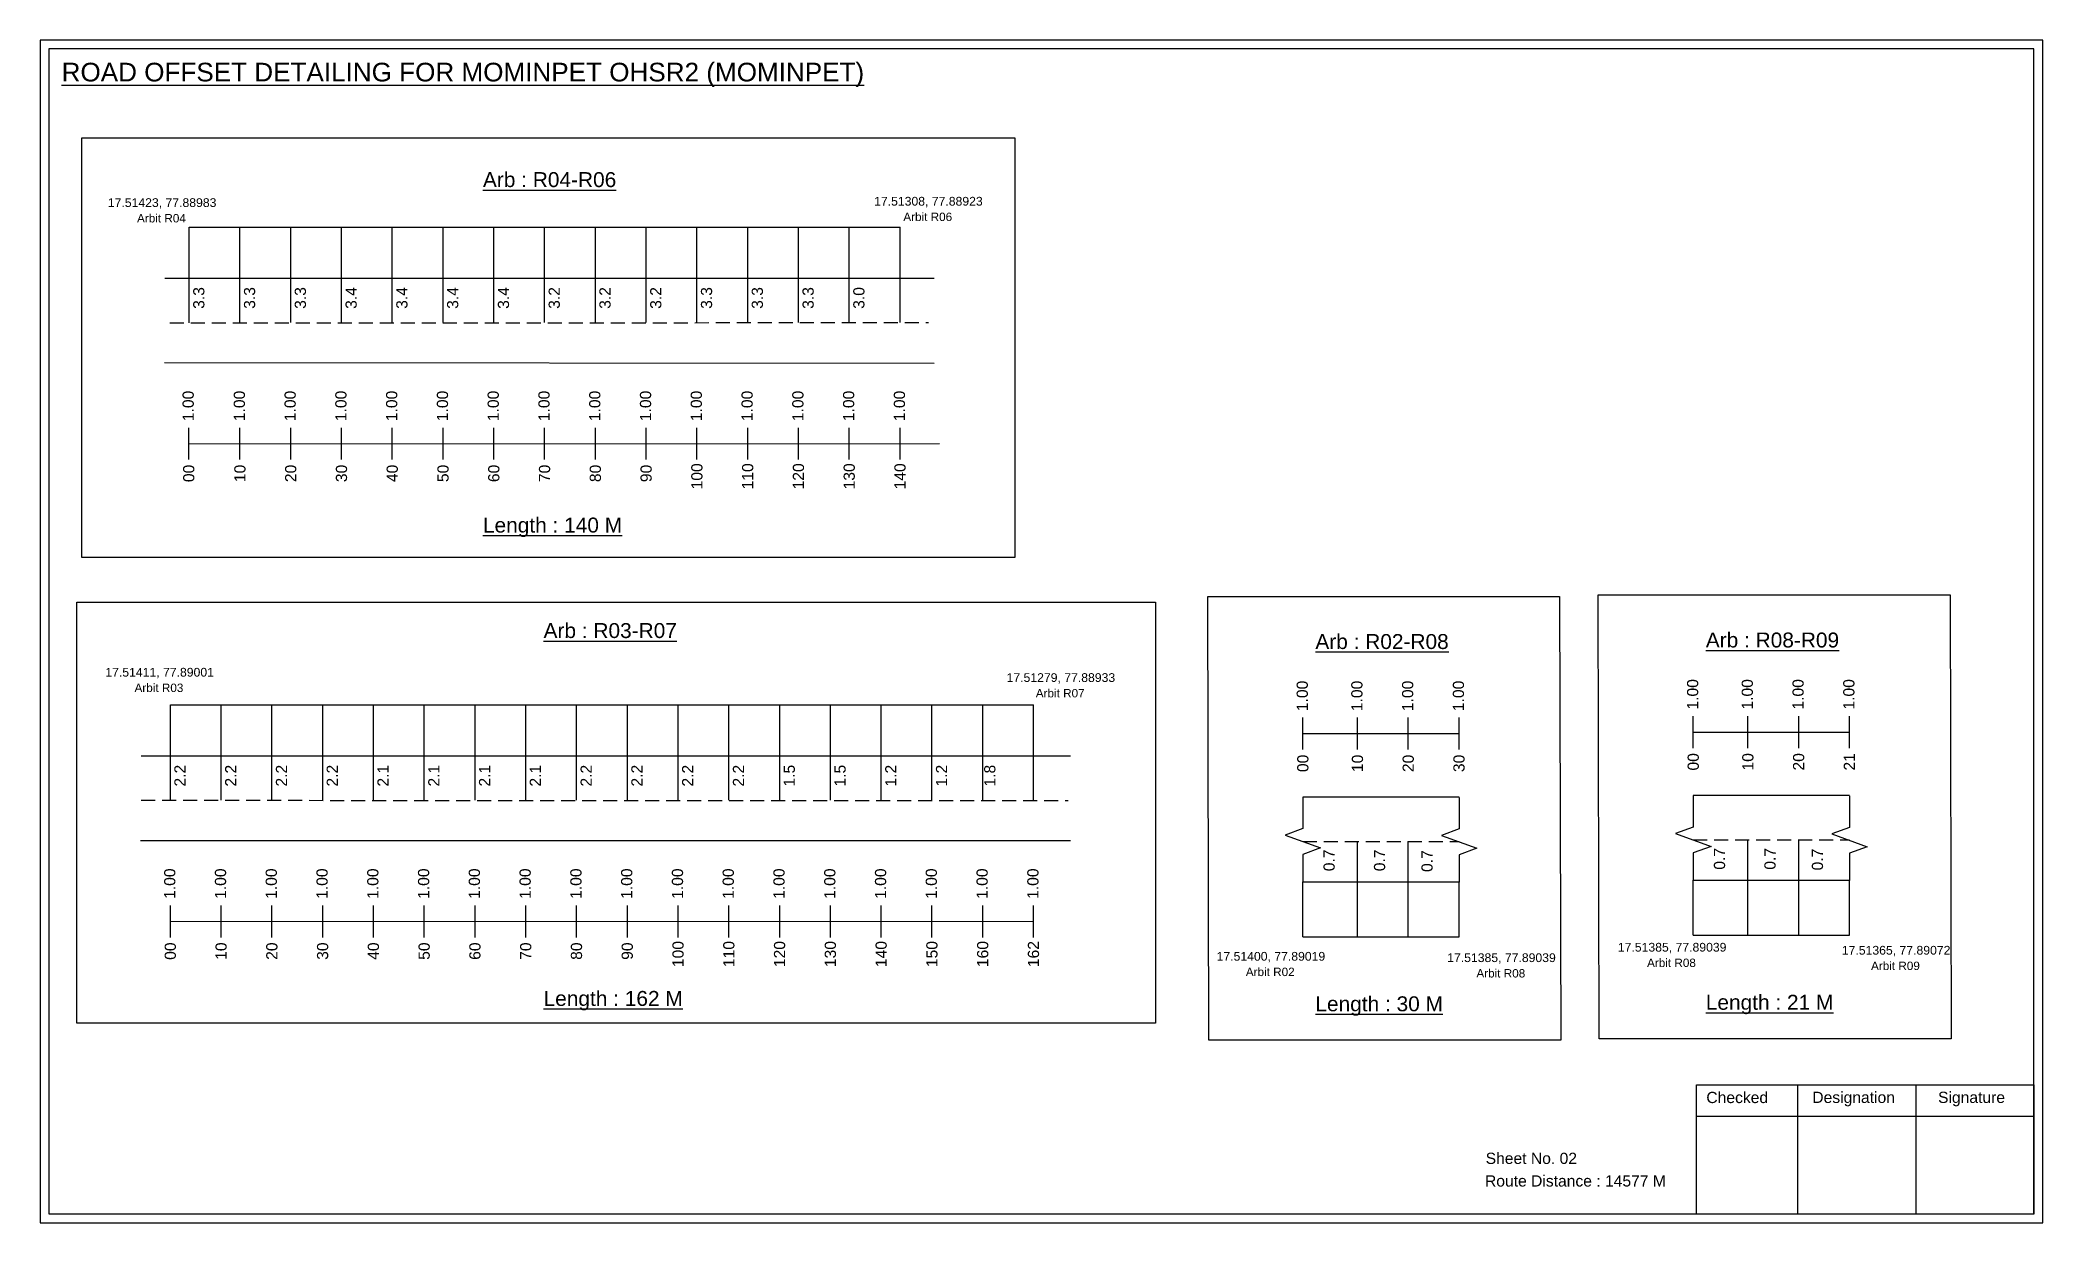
# Model space of a CAD drawing. Header units: inches. Extents: x 1446 to 12099, y 451 to 5049.
# Drawn here: x 3781 to 4318, y 4042 to 4359 of the extents above; entities that cross this region are included whole.
import ezdxf

# ---------------------------------------------------------------- set-up
doc = ezdxf.new("R2010")
doc.units = ezdxf.units.IN
doc.header["$MEASUREMENT"] = 0
doc.linetypes.add('DASHED2', pattern=[0.375, 0.25, -0.125])
doc.layers.add('PDF_Geometry', color=7, linetype='Continuous')
doc.layers.add('PDF_Text', color=5, linetype='Continuous')
doc.styles.add('PDF Arial', font='arial.ttf')
doc.styles.get("Standard").update_dxf_attribs({"font": 'arial.ttf'})

msp = doc.modelspace()

# ---------------------------------------------------------------- texts
at = {"color": 242, "true_color": 0xcd2027}
for s, height, p in [('%%UROAD OFFSET DETAILING FOR MOMINPET OHSR2 (MOMINPET)', 5, (3787.14, 4347.81)), ('%%UArb : R04-R06', 4, (3899.99, 4319.52)), ('%%ULength : 140 M', 4, (3899.99, 4227.02)), ('%%UArb : R03-R07', 4, (3916.23, 4198.78)), ('%%UArb : R02-R08', 4, (4122.96, 4195.84)), ('%%UArb : R08-R09', 4, (4227.53, 4196.25)), ('%%ULength : 162 M', 4, (3916.23, 4100.28)), ('%%ULength : 30 M', 4, (4122.96, 4098.84)), ('%%ULength : 21 M', 4, (4227.53, 4099.25))]:
    msp.add_text(s, height=height, dxfattribs=at).set_placement(p)
at = {"color": 5}
for s, height, p in [('17.51423, 77.88983', 2.34, (3799.52, 4314.19)), ('17.51308, 77.88923', 2.34, (4004.77, 4314.56)), ('Arbit R04', 2.246, (3807.34, 4310.06)), ('Arbit R06', 2.246, (4012.59, 4310.43)), ('17.51411, 77.89001', 2.34, (3798.85, 4188.45)), ('Arbit R03', 2.246, (3806.67, 4184.33)), ('17.51279, 77.88933', 2.34, (4040.25, 4187.02)), ('Arbit R07', 2.246, (4048.07, 4182.89)), ('17.51400, 77.89019', 2.34, (4096.51, 4112.39)), ('17.51385, 77.89039', 2.34, (4203.98, 4114.82)), ('17.51365, 77.89072', 2.34, (4263.97, 4114.01)), ('Arbit R02', 2.246, (4104.33, 4108.27)), ('17.51385, 77.89039', 2.34, (4158.27, 4112.02)), ('Arbit R08', 2.246, (4166.09, 4107.89)), ('Arbit R08', 2.246, (4211.8, 4110.7)), ('Arbit R09', 2.246, (4271.79, 4109.89))]:
    msp.add_text(s, height=height, dxfattribs=at).set_placement(p)
for s, p in [('3.3', (3825.38, 4286.92)), ('3.3', (3838.98, 4286.92)), ('3.3', (3852.58, 4286.92)), ('3.4', (3866.18, 4286.92)), ('3.4', (3879.78, 4286.92)), ('3.4', (3893.38, 4286.92)), ('3.4', (3906.98, 4286.92)), ('3.2', (3920.58, 4286.92)), ('3.2', (3934.18, 4286.92)), ('3.2', (3947.78, 4286.92)), ('3.3', (3961.38, 4286.92)), ('3.3', (3974.98, 4286.92)), ('3.3', (3988.58, 4286.92)), ('3.0', (4002.18, 4286.92)), ('2.2', (3820.33, 4159.01)), ('2.2', (3833.93, 4159.01)), ('2.2', (3847.53, 4159.01)), ('2.2', (3861.13, 4159.01)), ('2.1', (3874.73, 4159.01)), ('2.1', (3888.33, 4159.01)), ('2.1', (3901.93, 4159.01)), ('2.1', (3915.53, 4159.01)), ('2.2', (3929.13, 4159.01)), ('2.2', (3942.73, 4159.01)), ('2.2', (3956.33, 4159.01)), ('2.2', (3969.93, 4159.01)), ('1.5', (3983.53, 4159.01)), ('1.5', (3997.13, 4159.01)), ('1.2', (4010.73, 4159.01)), ('1.2', (4024.33, 4159.01)), ('1.8', (4037.25, 4159.01)), ('0.7', (4128.13, 4136.34)), ('0.7', (4141.65, 4136.34)), ('0.7', (4154.36, 4136.14)), ('0.7', (4232.7, 4136.75)), ('0.7', (4246.22, 4136.75)), ('0.7', (4258.93, 4136.55))]:
    msp.add_text(s, height=3, rotation=90).set_placement(p)
at = {"color": 217, "true_color": 0x93278f}
for s, p in [('1.00', (3822.53, 4256.84)), ('1.00', (3836.24, 4256.84)), ('1.00', (3849.84, 4256.84)), ('1.00', (3863.44, 4256.84)), ('1.00', (3877.04, 4256.84)), ('1.00', (3890.64, 4256.84)), ('1.00', (3904.24, 4256.84)), ('1.00', (3917.84, 4256.84)), ('1.00', (3931.44, 4256.84)), ('1.00', (3945.04, 4256.84)), ('1.00', (3958.64, 4256.84)), ('1.00', (3972.24, 4256.84)), ('1.00', (3985.84, 4256.84)), ('1.00', (3999.44, 4256.84)), ('1.00', (4013.04, 4256.84)), ('00', (3822.68, 4240.52)), ('10', (3836.39, 4240.52)), ('20', (3849.99, 4240.52)), ('30', (3863.59, 4240.52)), ('40', (3877.19, 4240.52)), ('50', (3890.79, 4240.52)), ('60', (3904.39, 4240.52)), ('70', (3917.99, 4240.52)), ('80', (3931.59, 4240.52)), ('90', (3945.19, 4240.52)), ('100', (3958.79, 4238.57)), ('110', (3972.39, 4238.57)), ('120', (3985.99, 4238.57)), ('130', (3999.59, 4238.57)), ('140', (4013.19, 4238.57)), ('1.00', (4120.94, 4179.2)), ('1.00', (4135.57, 4179.2)), ('1.00', (4149.17, 4179.2)), ('1.00', (4162.77, 4179.2)), ('1.00', (4225.51, 4179.62)), ('1.00', (4240.14, 4179.62)), ('1.00', (4253.74, 4179.62)), ('1.00', (4267.34, 4179.62)), ('00', (4121.09, 4162.88)), ('10', (4135.72, 4162.88)), ('20', (4149.32, 4162.88)), ('30', (4162.92, 4162.88)), ('00', (4225.66, 4163.3)), ('10', (4240.29, 4163.3)), ('20', (4253.89, 4163.3)), ('21', (4267.49, 4163.3)), ('1.00', (3817.59, 4128.93)), ('1.00', (3831.19, 4128.93)), ('1.00', (3844.79, 4128.93)), ('1.00', (3858.39, 4128.93)), ('1.00', (3871.99, 4128.93)), ('1.00', (3885.59, 4128.93)), ('1.00', (3899.19, 4128.93)), ('1.00', (3912.79, 4128.93)), ('1.00', (3926.39, 4128.93)), ('1.00', (3939.99, 4128.93)), ('1.00', (3953.59, 4128.93)), ('1.00', (3967.19, 4128.93)), ('1.00', (3980.79, 4128.93)), ('1.00', (3994.39, 4128.93)), ('1.00', (4007.99, 4128.93)), ('1.00', (4021.59, 4128.93)), ('1.00', (4035.19, 4128.93)), ('1.00', (4048.79, 4128.93)), ('00', (3817.74, 4112.61)), ('10', (3831.34, 4112.61)), ('20', (3844.94, 4112.61)), ('30', (3858.54, 4112.61)), ('40', (3872.14, 4112.61)), ('50', (3885.74, 4112.61)), ('60', (3899.34, 4112.61)), ('70', (3912.94, 4112.61)), ('80', (3926.54, 4112.61)), ('90', (3940.14, 4112.61)), ('100', (3953.74, 4110.66)), ('110', (3967.34, 4110.66)), ('120', (3980.94, 4110.66)), ('130', (3994.54, 4110.66)), ('140', (4008.14, 4110.66)), ('150', (4021.74, 4110.66)), ('160', (4035.34, 4110.66)), ('162', (4048.94, 4110.66))]:
    msp.add_text(s, height=3, rotation=90, dxfattribs=at).set_placement(p)
for s, p in [('Sheet No. 02', (4168.57, 4057.97)), ('Route Distance : 14577 M', (4168.39, 4051.92))]:
    msp.add_text(s, height=3).set_placement(p)
at = {"layer": 'PDF_Text', "color": 7, "attachment_point": 7, "style": 'PDF Arial'}
for s, insert, char_height in [('Checked', (4227.68, 4074.22), 3.001), ('Designation', (4256.06, 4073.39), 3.0006), ('Signature', (4289.74, 4073.39), 3.001)]:
    msp.add_mtext(s, dxfattribs=dict(at, insert=insert, char_height=char_height))

# ---------------------------------------------------------------- linework, layer by layer
at = {"color": 5}
for p, q in [((3821.31, 4308.78), (4011.71, 4308.78)), ((3816.27, 4180.87), (4047.47, 4180.87)), ((4119.62, 4118.77), (4161.44, 4118.77)), ((4224.18, 4119.18), (4266.01, 4119.18))]:
    msp.add_line(p, q, dxfattribs=at)
for p, q in [((3821.31, 4283.17), (3821.31, 4308.78)), ((3834.91, 4283.24), (3834.91, 4308.78)), ((3848.51, 4283.24), (3848.51, 4308.78)), ((3862.11, 4283.24), (3862.11, 4308.78)), ((3875.71, 4283.24), (3875.71, 4308.78)), ((3889.31, 4283.24), (3889.31, 4308.78)), ((3902.91, 4283.24), (3902.91, 4308.78)), ((3916.51, 4283.24), (3916.51, 4308.78)), ((3930.11, 4283.24), (3930.11, 4308.78)), ((3943.71, 4283.24), (3943.71, 4308.78)), ((3957.31, 4283.24), (3957.31, 4308.78)), ((3970.91, 4283.24), (3970.91, 4308.78)), ((3984.51, 4283.24), (3984.51, 4308.78)), ((3998.11, 4283.24), (3998.11, 4308.78)), ((4011.71, 4283.24), (4011.71, 4308.78)), ((3814.77, 4295.12), (4020.87, 4295.13)), ((3814.67, 4272.51), (4020.83, 4272.41)), ((3816.27, 4155.34), (3816.27, 4180.87)), ((3829.87, 4155.34), (3829.87, 4180.87)), ((3843.47, 4155.34), (3843.47, 4180.87)), ((3857.07, 4155.34), (3857.07, 4180.87)), ((3870.67, 4155.34), (3870.67, 4180.87)), ((3884.27, 4155.34), (3884.27, 4180.87)), ((3897.87, 4155.34), (3897.87, 4180.87)), ((3911.47, 4155.34), (3911.47, 4180.87)), ((3925.07, 4155.34), (3925.07, 4180.87)), ((3938.67, 4155.34), (3938.67, 4180.87)), ((3952.27, 4155.34), (3952.27, 4180.87)), ((3965.87, 4155.34), (3965.87, 4180.87)), ((3979.47, 4155.34), (3979.47, 4180.87)), ((3993.07, 4155.34), (3993.07, 4180.87)), ((4006.67, 4155.34), (4006.67, 4180.87)), ((4020.27, 4155.34), (4020.27, 4180.87)), ((4033.87, 4155.34), (4033.87, 4180.87)), ((4047.47, 4155.34), (4047.47, 4180.87)), ((3808.44, 4167.22), (3897.87, 4167.22)), ((3897.87, 4167.22), (4047.47, 4167.22)), ((4047.47, 4167.22), (4057.34, 4167.22)), ((4161.44, 4156.19), (4119.62, 4156.19)), ((4266.01, 4156.6), (4224.18, 4156.6)), ((3808.23, 4144.53), (4057.34, 4144.53)), ((4134.24, 4118.77), (4134.24, 4144.3)), ((4147.84, 4118.77), (4147.84, 4144.3)), ((4238.81, 4119.18), (4238.81, 4144.71)), ((4252.41, 4119.18), (4252.41, 4144.71)), ((4119.62, 4133.5), (4145.17, 4133.5)), ((4119.62, 4118.77), (4119.62, 4133.5)), ((4145.17, 4133.5), (4161.44, 4133.5)), ((4161.44, 4118.77), (4161.44, 4133.5)), ((4224.18, 4133.91), (4249.74, 4133.91)), ((4224.18, 4119.18), (4224.18, 4133.91)), ((4249.74, 4133.91), (4266.01, 4133.91)), ((4266.01, 4119.18), (4266.01, 4133.91))]:
    msp.add_line(p, q)
at = {"linetype": 'DASHED2', "ltscale": 15}
for p, q in [((3816.12, 4283.17), (4019.3, 4283.24)), ((3808.47, 4155.34), (4056.7, 4155.25)), ((4119.62, 4144.3), (4161.44, 4144.3)), ((4224.18, 4144.71), (4266.01, 4144.71))]:
    msp.add_line(p, q, dxfattribs=at)
at = {"color": 217, "true_color": 0x93278f}
for p, q in [((3821.21, 4246.55), (3821.21, 4255.1)), ((3834.91, 4246.55), (3834.91, 4255.1)), ((3848.51, 4246.55), (3848.51, 4255.1)), ((3862.11, 4246.55), (3862.11, 4255.1)), ((3875.71, 4246.55), (3875.71, 4255.1)), ((3889.31, 4246.55), (3889.31, 4255.1)), ((3902.91, 4246.55), (3902.91, 4255.1)), ((3916.51, 4246.55), (3916.51, 4255.1)), ((3930.11, 4246.55), (3930.11, 4255.1)), ((3943.71, 4246.55), (3943.71, 4255.1)), ((3957.31, 4246.55), (3957.31, 4255.1)), ((3970.91, 4246.55), (3970.91, 4255.1)), ((3984.51, 4246.55), (3984.51, 4255.1)), ((3998.11, 4246.55), (3998.11, 4255.1)), ((4011.71, 4246.55), (4011.71, 4255.1)), ((3821.21, 4250.81), (4022.27, 4250.86)), ((4119.62, 4168.91), (4119.62, 4177.47)), ((4134.24, 4168.91), (4134.24, 4177.47)), ((4147.84, 4168.91), (4147.84, 4177.47)), ((4161.44, 4168.91), (4161.44, 4177.47)), ((4224.18, 4169.32), (4224.18, 4177.88)), ((4238.81, 4169.32), (4238.81, 4177.88)), ((4252.41, 4169.32), (4252.41, 4177.88)), ((4266.01, 4169.32), (4266.01, 4177.88)), ((4119.62, 4173.19), (4161.44, 4173.19)), ((4224.18, 4173.6), (4266.01, 4173.6)), ((3816.27, 4118.64), (3816.27, 4127.19)), ((3829.87, 4118.64), (3829.87, 4127.19)), ((3843.47, 4118.64), (3843.47, 4127.19)), ((3857.07, 4118.64), (3857.07, 4127.19)), ((3870.67, 4118.64), (3870.67, 4127.19)), ((3884.27, 4118.64), (3884.27, 4127.19)), ((3897.87, 4118.64), (3897.87, 4127.19)), ((3911.47, 4118.64), (3911.47, 4127.19)), ((3925.07, 4118.64), (3925.07, 4127.19)), ((3938.67, 4118.64), (3938.67, 4127.19)), ((3952.27, 4118.64), (3952.27, 4127.19)), ((3965.87, 4118.64), (3965.87, 4127.19)), ((3979.47, 4118.64), (3979.47, 4127.19)), ((3993.07, 4118.64), (3993.07, 4127.19)), ((4006.67, 4118.64), (4006.67, 4127.19)), ((4020.27, 4118.64), (4020.27, 4127.19)), ((4033.87, 4118.64), (4033.87, 4127.19)), ((4047.47, 4118.64), (4047.47, 4127.19)), ((3816.27, 4122.91), (4047.47, 4122.95))]:
    msp.add_line(p, q, dxfattribs=at)
for points in [[(3792.58, 4332.67), (4042.43, 4332.67), (4042.43, 4220.31), (3792.58, 4220.31)], [(3791.19, 4208.36), (4080.14, 4208.36), (4080.14, 4095.68), (3791.19, 4095.68)], [(4094.15, 4209.91), (4188.39, 4209.91), (4188.68, 4091.09), (4094.44, 4091.09)], [(4198.72, 4210.32), (4292.96, 4210.32), (4293.25, 4091.5), (4199, 4091.5)]]:
    msp.add_lwpolyline(points, close=True)
at = {"linetype": 'Continuous'}
for points in [[(4119.62, 4156.19), (4119.62, 4147.75), (4114.87, 4146.03), (4124.36, 4142.58), (4119.62, 4140.85), (4119.62, 4133.5)], [(4161.44, 4156.11), (4161.44, 4147.68), (4156.7, 4145.95), (4166.19, 4142.5), (4161.44, 4140.77), (4161.44, 4133.42)], [(4224.18, 4156.6), (4224.18, 4148.17), (4219.44, 4146.44), (4228.93, 4142.99), (4224.18, 4141.26), (4224.18, 4133.91)], [(4266.01, 4156.52), (4266.01, 4148.09), (4261.27, 4146.36), (4270.75, 4142.91), (4266.01, 4141.18), (4266.01, 4133.83)]]:
    msp.add_lwpolyline(points, dxfattribs=at)
at = {"layer": 'PDF_Geometry'}
for points in [[(3781.36, 4358.88), (3781.36, 4042.17), (4317.84, 4042.17), (4317.84, 4358.88)], [(3783.69, 4356.56), (3783.69, 4044.59), (4315.42, 4044.59), (4315.42, 4356.56)]]:
    msp.add_lwpolyline(points, close=True, dxfattribs=at)
at = {"layer": 'PDF_Geometry', "color": 242, "true_color": 0xcc1f26}
msp.add_lwpolyline([(4315.42, 4044.5), (4225.07, 4044.5), (4225.07, 4079.11), (4315.42, 4079.11)], close=True, dxfattribs=at)
for points in [[(4252.06, 4079.11), (4252.06, 4044.5)], [(4283.78, 4079.11), (4283.78, 4044.5)], [(4225.07, 4070.74), (4315.42, 4070.74)]]:
    msp.add_lwpolyline(points, dxfattribs=at)

msp.set_redraw_order([(e.dxf.handle, doc.entitydb.next_handle()) for e in msp.query("TEXT MTEXT ATTDEF DIMENSION ARC_DIMENSION")])  # texts and dimensions are drawn at this point

doc.saveas('drawing.dxf')
